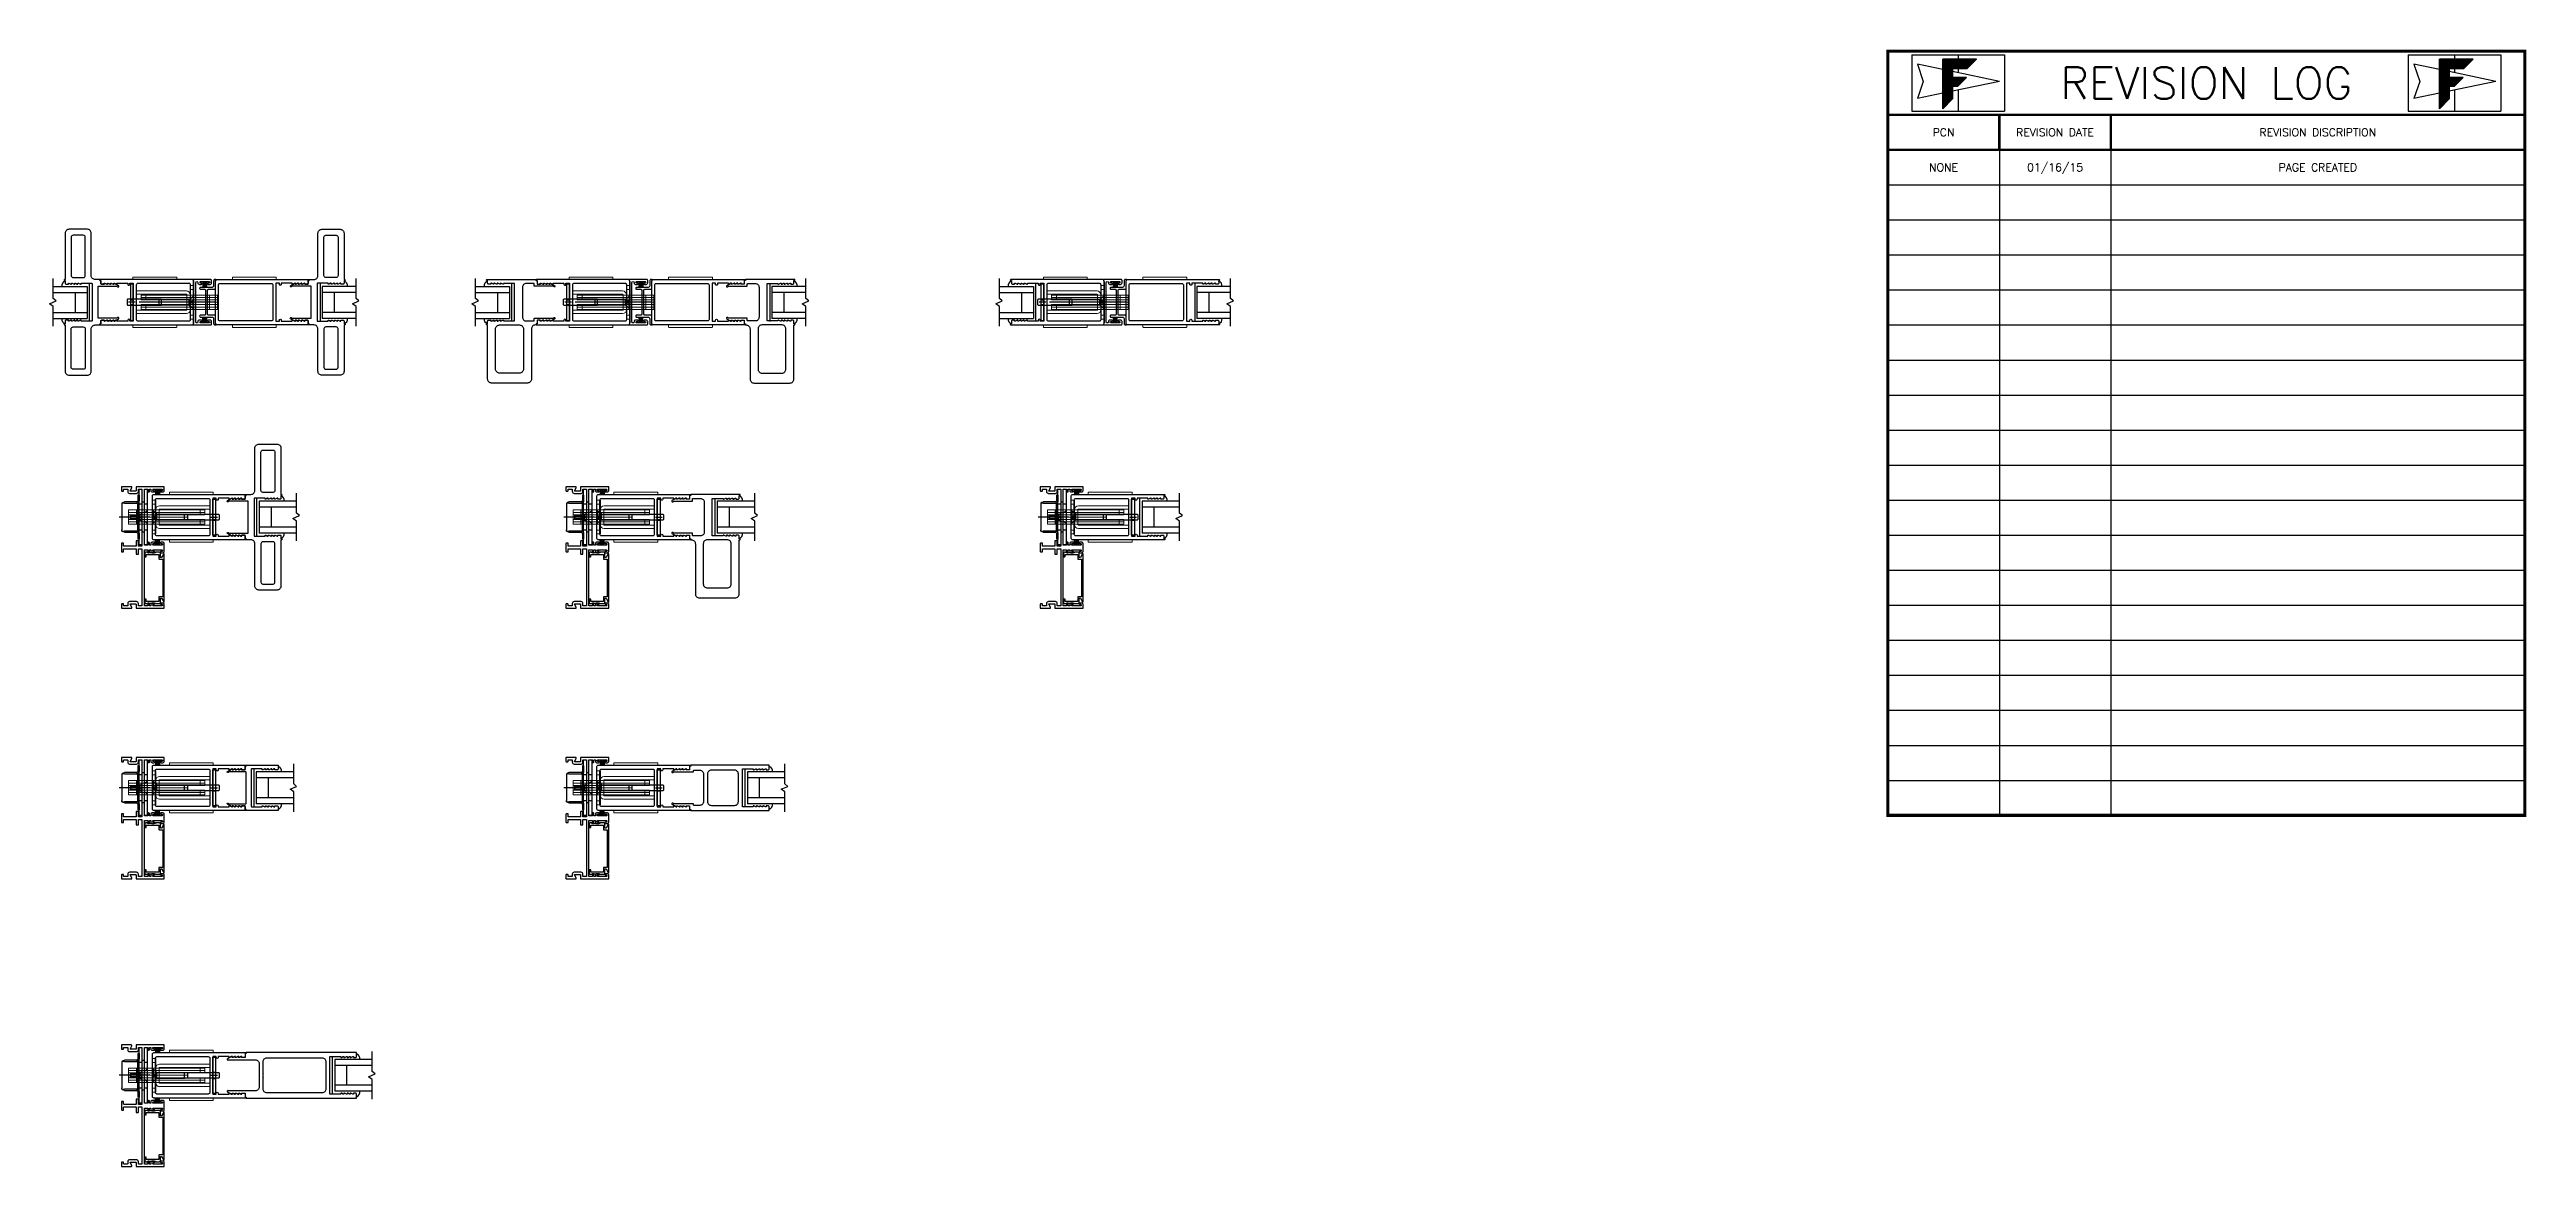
# Model space of a CAD drawing. Extents: x 1.3 to 79, y -4.8 to 30.3.
import ezdxf
from ezdxf.enums import TextEntityAlignment as Align

# ---------------------------------------------------------------- set-up
doc = ezdxf.new("R2010")
doc.units = 0
doc.header["$MEASUREMENT"] = 0
doc.layers.get('0').update_dxf_attribs({"linetype": 'CONTINUOUS'})
for name, color, linetype in [('ADAPTER', 1, 'CONTINUOUS'), ('FRAME', 1, 'CONTINUOUS'), ('GLASS-VINYL', 7, 'CONTINUOUS'), ('REVISION LOG', 7, 'CONTINUOUS'), ('STRIKE-PLATE', 7, 'CONTINUOUS')]:
    doc.layers.add(name, color=color, linetype=linetype)
doc.styles.get("Standard").update_dxf_attribs({"font": 'simplex.shx'})

msp = doc.modelspace()

# ---------------------------------------------------------------- texts
at = {"layer": 'REVISION LOG'}
for s, height, p in [('REVISION LOG', 1, (68.973, 29.203)), ('PCN', 0.25, (60.723, 27.653)), ('REVISION DATE', 0.25, (64.223, 27.653)), ('REVISION DISCRIPTION', 0.25, (72.473, 27.653)), ('NONE', 0.25, (60.723, 26.553)), ('01/16/15', 0.25, (64.223, 26.553)), ('PAGE CREATED', 0.25, (72.473, 26.553))]:
    msp.add_text(s, height=height, dxfattribs=at).set_placement(p, align=Align.MIDDLE_CENTER)

# ---------------------------------------------------------------- blocks, each defined once
blk = doc.blocks.new('*X3')
at = {"color": 0}
for p, q in [((7.233, 10.235), (7.463, 10.465)), ((7.233, 10.245), (7.452, 10.465)), ((7.233, 10.256), (7.442, 10.465)), ((7.233, 10.266), (7.431, 10.465)), ((7.233, 10.277), (7.42, 10.465)), ((7.233, 10.288), (7.41, 10.465)), ((7.233, 10.298), (7.399, 10.465)), ((7.233, 10.309), (7.389, 10.465)), ((7.233, 10.319), (7.378, 10.465)), ((7.233, 10.33), (7.367, 10.465)), ((7.233, 10.341), (7.357, 10.465)), ((7.233, 10.351), (7.346, 10.465)), ((7.233, 10.362), (7.336, 10.465)), ((7.233, 10.372), (7.325, 10.465)), ((7.233, 10.383), (7.314, 10.465)), ((7.233, 10.394), (7.304, 10.465)), ((7.233, 10.404), (7.293, 10.465)), ((7.233, 10.415), (7.283, 10.465)), ((7.233, 10.426), (7.272, 10.465)), ((7.233, 10.436), (7.261, 10.465)), ((7.233, 10.447), (7.251, 10.465)), ((7.233, 10.457), (7.24, 10.465)), ((7.355, 10.337), (7.233, 10.459)), ((7.355, 10.326), (7.233, 10.448)), ((7.355, 10.316), (7.233, 10.438)), ((7.355, 10.305), (7.233, 10.427)), ((7.355, 10.295), (7.233, 10.416)), ((7.355, 10.284), (7.233, 10.406)), ((7.355, 10.273), (7.233, 10.395)), ((7.355, 10.263), (7.233, 10.385)), ((7.355, 10.252), (7.233, 10.374)), ((7.355, 10.241), (7.233, 10.363)), ((7.44, 10.145), (7.233, 10.353)), ((7.233, 10.224), (7.355, 10.346)), ((7.435, 10.14), (7.233, 10.342)), ((7.233, 10.213), (7.355, 10.335)), ((7.43, 10.135), (7.233, 10.332)), ((7.233, 10.203), (7.355, 10.325)), ((7.424, 10.129), (7.233, 10.321)), ((7.233, 10.192), (7.355, 10.314)), ((7.416, 10.127), (7.233, 10.31)), ((7.233, 10.182), (7.355, 10.304)), ((7.405, 10.127), (7.233, 10.3)), ((7.233, 10.171), (7.355, 10.293)), ((7.395, 10.127), (7.233, 10.289)), ((7.233, 10.16), (7.355, 10.282)), ((7.384, 10.127), (7.233, 10.279)), ((7.233, 10.15), (7.355, 10.272)), ((7.373, 10.127), (7.233, 10.268)), ((7.355, 10.348), (7.238, 10.465)), ((7.365, 10.348), (7.249, 10.465)), ((7.375, 10.348), (7.259, 10.465)), ((7.386, 10.348), (7.27, 10.465)), ((7.396, 10.348), (7.28, 10.465)), ((7.407, 10.348), (7.291, 10.465)), ((7.418, 10.348), (7.302, 10.465)), ((7.428, 10.348), (7.312, 10.465)), ((7.439, 10.348), (7.323, 10.465)), ((7.449, 10.348), (7.333, 10.465)), ((7.46, 10.348), (7.344, 10.465)), ((7.471, 10.348), (7.355, 10.465)), ((7.357, 10.348), (7.473, 10.465)), ((7.481, 10.348), (7.365, 10.465)), ((7.368, 10.348), (7.484, 10.465)), ((7.492, 10.348), (7.376, 10.465)), ((7.379, 10.348), (7.495, 10.465)), ((7.503, 10.348), (7.386, 10.465)), ((7.389, 10.348), (7.505, 10.465)), ((7.513, 10.348), (7.397, 10.465)), ((7.4, 10.348), (7.516, 10.465)), ((7.524, 10.348), (7.408, 10.465)), ((7.41, 10.348), (7.526, 10.465)), ((7.534, 10.348), (7.418, 10.465)), ((7.421, 10.348), (7.537, 10.465)), ((7.542, 10.351), (7.429, 10.465)), ((7.432, 10.348), (7.548, 10.465)), ((7.548, 10.356), (7.439, 10.465)), ((7.442, 10.348), (7.558, 10.465)), ((7.553, 10.362), (7.45, 10.465)), ((7.453, 10.348), (7.569, 10.465)), ((7.558, 10.367), (7.461, 10.465)), ((7.463, 10.348), (7.58, 10.465)), ((7.563, 10.372), (7.471, 10.465)), ((7.474, 10.348), (7.59, 10.465)), ((7.569, 10.378), (7.482, 10.465)), ((7.485, 10.348), (7.601, 10.465)), ((7.574, 10.383), (7.492, 10.465)), ((7.495, 10.348), (7.611, 10.465)), ((7.579, 10.388), (7.503, 10.465)), ((7.506, 10.348), (7.622, 10.465)), ((7.585, 10.394), (7.514, 10.465)), ((7.516, 10.348), (7.633, 10.465)), ((7.59, 10.399), (7.524, 10.465)), ((7.527, 10.348), (7.643, 10.465)), ((7.595, 10.404), (7.535, 10.465)), ((7.538, 10.348), (7.654, 10.465)), ((7.601, 10.409), (7.546, 10.465)), ((7.606, 10.415), (7.556, 10.465)), ((7.611, 10.42), (7.567, 10.465)), ((7.616, 10.425), (7.577, 10.465)), ((7.622, 10.431), (7.588, 10.465)), ((7.627, 10.436), (7.599, 10.465)), ((7.632, 10.441), (7.609, 10.465)), ((7.638, 10.447), (7.62, 10.465)), ((7.643, 10.452), (7.63, 10.465)), ((7.648, 10.457), (7.641, 10.465)), ((7.654, 10.462), (7.652, 10.465)), ((7.233, 10.139), (7.355, 10.261)), ((7.363, 10.127), (7.233, 10.257)), ((7.233, 10.129), (7.355, 10.25)), ((7.355, 10.125), (7.233, 10.247)), ((7.233, 10.118), (7.355, 10.24)), ((7.233, 10.012), (7.457, 10.236)), ((7.233, 10.022), (7.446, 10.236)), ((7.233, 10.033), (7.436, 10.236)), ((7.233, 10.044), (7.425, 10.236)), ((7.233, 10.054), (7.415, 10.236)), ((7.233, 10.065), (7.404, 10.236)), ((7.233, 10.076), (7.393, 10.236)), ((7.233, 10.086), (7.383, 10.236)), ((7.233, 10.097), (7.372, 10.236)), ((7.233, 10.107), (7.362, 10.236)), ((7.355, 10.114), (7.233, 10.236)), ((7.355, 10.104), (7.233, 10.226)), ((7.355, 10.093), (7.233, 10.215)), ((7.355, 10.082), (7.233, 10.204)), ((7.355, 10.072), (7.233, 10.194)), ((7.355, 10.061), (7.233, 10.183)), ((7.355, 10.051), (7.233, 10.172)), ((7.355, 10.04), (7.233, 10.162)), ((7.355, 10.029), (7.233, 10.151)), ((7.355, 10.019), (7.233, 10.141)), ((7.355, 10.008), (7.233, 10.13)), ((7.233, 10.001), (7.355, 10.123)), ((7.355, 9.998), (7.233, 10.119)), ((7.233, 9.991), (7.355, 10.113)), ((7.355, 9.987), (7.233, 10.109)), ((7.233, 9.98), (7.355, 10.102)), ((7.355, 9.976), (7.233, 10.098)), ((7.233, 9.969), (7.355, 10.091)), ((7.355, 9.966), (7.233, 10.088)), ((7.233, 9.959), (7.355, 10.081)), ((7.35, 9.96), (7.233, 10.077)), ((7.233, 9.948), (7.355, 10.07)), ((7.345, 9.955), (7.233, 10.066)), ((7.233, 9.938), (7.355, 10.06)), ((7.339, 9.949), (7.233, 10.056)), ((7.233, 9.927), (7.355, 10.049)), ((7.334, 9.944), (7.233, 10.045)), ((7.233, 9.916), (7.355, 10.038)), ((7.329, 9.939), (7.233, 10.035)), ((7.233, 9.906), (7.355, 10.028)), ((7.324, 9.933), (7.233, 10.024)), ((7.233, 9.895), (7.355, 10.017)), ((7.318, 9.928), (7.233, 10.013)), ((7.233, 9.885), (7.355, 10.007)), ((7.313, 9.923), (7.233, 10.003)), ((7.233, 9.874), (7.355, 9.996)), ((7.308, 9.917), (7.233, 9.992)), ((7.233, 9.863), (7.355, 9.985)), ((7.302, 9.912), (7.233, 9.982)), ((7.233, 9.853), (7.355, 9.975)), ((7.297, 9.907), (7.233, 9.971)), ((7.292, 9.902), (7.233, 9.96)), ((7.359, 10.127), (7.468, 10.236)), ((7.446, 10.151), (7.36, 10.236)), ((7.37, 10.127), (7.478, 10.236)), ((7.451, 10.156), (7.371, 10.236)), ((7.38, 10.127), (7.489, 10.236)), ((7.456, 10.161), (7.382, 10.236)), ((7.391, 10.127), (7.5, 10.236)), ((7.462, 10.167), (7.392, 10.236)), ((7.402, 10.127), (7.51, 10.236)), ((7.467, 10.172), (7.403, 10.236)), ((7.412, 10.127), (7.521, 10.236)), ((7.472, 10.177), (7.413, 10.236)), ((7.477, 10.182), (7.424, 10.236)), ((7.483, 10.188), (7.435, 10.236)), ((7.488, 10.193), (7.445, 10.236)), ((7.493, 10.198), (7.456, 10.236)), ((7.499, 10.204), (7.466, 10.236)), ((7.504, 10.209), (7.477, 10.236)), ((7.509, 10.214), (7.488, 10.236)), ((7.515, 10.22), (7.498, 10.236)), ((7.52, 10.225), (7.509, 10.236)), ((7.525, 10.23), (7.519, 10.236)), ((7.531, 10.236), (7.53, 10.236)), ((7.286, 9.896), (7.233, 9.95)), ((7.281, 9.891), (7.233, 9.939)), ((7.276, 9.886), (7.233, 9.929)), ((7.271, 9.88), (7.233, 9.918)), ((7.265, 9.875), (7.233, 9.907)), ((7.26, 9.87), (7.233, 9.897)), ((7.255, 9.864), (7.233, 9.886)), ((7.249, 9.859), (7.233, 9.876)), ((7.244, 9.854), (7.233, 9.865)), ((7.239, 9.849), (7.233, 9.854)), ((7.233, 9.843), (7.233, 9.844))]:
    blk.add_line(p, q, dxfattribs=at)
blk = doc.blocks.new('3716 WINGED HP ADAPTER')
at = {"layer": 'ADAPTER'}
blk.add_lwpolyline([(2.14, 0.713), (2.14, 2.166, 0.414214), (2.015, 2.291), (1.446, 2.291, 0.414214), (1.321, 2.166), (1.321, 0.838, -0.414214), (1.196, 0.713), (1.051, 0.713), (1.051, 0.681), (1.015, 0.681), (1.015, 0.575, -0.414214), (1.005, 0.565), (0.905, 0.565), (0.905, 0.59), (0.89, 0.59), (0.835, 0.565), (0.805, 0.565), (0.805, 0.59), (0.79, 0.59), (0.735, 0.565), (0.705, 0.565), (0.705, 0.59), (0.69, 0.59), (0.635, 0.565), (0.605, 0.565), (0.605, 0.59), (0.59, 0.59), (0.463, 0.517, 1), (0.483, 0.482), (0.517, 0.502, -0.131652), (0.522, 0.503), (1.099, 0.503, -0.414214), (1.109, 0.493), (1.109, -0.493, -0.414214), (1.099, -0.503), (0.522, -0.503, -0.131652), (0.517, -0.502), (0.483, -0.482, 1), (0.463, -0.517), (0.59, -0.59), (0.605, -0.59), (0.605, -0.565), (0.635, -0.565), (0.69, -0.59), (0.705, -0.59), (0.705, -0.565), (0.735, -0.565), (0.79, -0.59), (0.805, -0.59), (0.805, -0.565), (0.835, -0.565), (0.89, -0.59), (0.905, -0.59), (0.905, -0.565), (1.005, -0.565, -0.414214), (1.015, -0.575), (1.015, -0.681), (1.051, -0.681), (1.051, -0.713), (1.196, -0.713, -0.414214), (1.321, -0.838), (1.321, -2.166, 0.414214), (1.446, -2.291), (2.015, -2.291, 0.414214), (2.14, -2.166), (2.14, -0.713), (2.16, -0.713, 0.999996), (2.16, -0.681), (2.14, -0.681), (2.14, -0.596, 0.414214), (2.109, -0.565), (2.04, -0.565), (2.04, -0.595), (2.02, -0.595), (1.96, -0.565), (1.94, -0.565), (1.94, -0.595), (1.92, -0.595), (1.86, -0.565), (1.84, -0.565), (1.84, -0.595), (1.82, -0.595), (1.76, -0.565), (1.74, -0.565), (1.74, -0.595), (1.72, -0.595), (1.66, -0.565), (1.64, -0.565), (1.64, -0.595), (1.307, -0.595, -0.414214), (1.297, -0.585), (1.297, 0.585, -0.414214), (1.307, 0.595), (1.64, 0.595), (1.64, 0.565), (1.66, 0.565), (1.72, 0.595), (1.74, 0.595), (1.74, 0.565), (1.76, 0.565), (1.82, 0.595), (1.84, 0.595), (1.84, 0.565), (1.86, 0.565), (1.92, 0.595), (1.94, 0.595), (1.94, 0.565), (1.96, 0.565), (2.02, 0.595), (2.04, 0.595), (2.04, 0.565), (2.109, 0.565, 0.414214), (2.14, 0.596), (2.14, 0.681), (2.16, 0.681, 0.999996), (2.16, 0.713)], format="xyb", dxfattribs=at)
for points in [[(1.508, 0.838), (1.508, 2.041, -0.414214), (1.571, 2.104), (1.89, 2.104, -0.414214), (1.952, 2.041), (1.952, 0.838, -0.414214), (1.89, 0.776), (1.571, 0.776, -0.414214)], [(1.508, -0.838), (1.508, -2.041, 0.414214), (1.571, -2.104), (1.89, -2.104, 0.414214), (1.952, -2.041), (1.952, -0.838, 0.414214), (1.89, -0.776), (1.571, -0.776, 0.414214)]]:
    blk.add_lwpolyline(points, format="xyb", close=True, dxfattribs=at)
blk = doc.blocks.new('Archetype-Narrow-Latch_Meeting-Stiles')
at = {"color": 7, "linetype": 'Continuous', "lineweight": 15}
for p, q in [((-2.251, 0.778), (-2.251, 0.723)), ((-2.241, 0.788), (-2.126, 0.788)), ((-2.126, 0.788), (-1.001, 0.788)), ((-1.001, 0.788), (-0.886, 0.788)), ((-0.876, 0.778), (-0.876, 0.723)), ((0.876, 0.778), (0.876, 0.723)), ((1.001, 0.788), (0.886, 0.788)), ((2.126, 0.788), (1.001, 0.788)), ((2.241, 0.788), (2.126, 0.788)), ((2.251, 0.778), (2.251, 0.723)), ((-2.144, 0.25), (-2.144, 0.355)), ((-2.144, 0.355), (-0.567, 0.355)), ((-0.567, 0.25), (-2.144, 0.25)), ((-2.13, 0.25), (-1.73, 0.25)), ((-1.992, 0.225), (-1.992, 0.075)), ((0.408, 0.225), (-1.992, 0.225)), ((-1.992, 0.15), (0.408, 0.15)), ((-1.992, 0.075), (0.408, 0.075)), ((-1.842, 0.225), (-1.842, 0.075)), ((-0.554, -0.237), (-0.554, 0.236)), ((-0.344, 0.53), (-0.449, 0.53)), ((-0.449, 0.53), (-0.449, 0.405)), ((-0.449, 0.405), (-0.344, 0.405)), ((-0.449, -0.405), (-0.449, 0.405)), ((-0.344, 0.405), (-0.344, 0.53)), ((-0.344, -0.405), (-0.344, 0.405)), ((0.159, -0.225), (0.159, 0.225)), ((0.408, 0.225), (0.408, -0.225)), ((-2.251, -0.778), (-2.251, -0.723)), ((-2.144, -0.25), (-0.567, -0.25)), ((-2.144, -0.25), (-2.144, -0.355)), ((-0.567, -0.355), (-2.144, -0.355)), ((-2.13, -0.25), (-1.73, -0.25)), ((-1.992, -0.075), (-1.992, -0.225)), ((0.408, -0.075), (-1.992, -0.075)), ((0.408, -0.15), (-1.992, -0.15)), ((-1.992, -0.225), (0.408, -0.225)), ((-1.842, -0.075), (-1.842, -0.225)), ((-1.44, 0), (0.408, 0)), ((-0.876, -0.778), (-0.876, -0.723)), ((-0.344, -0.405), (-0.449, -0.405)), ((-0.449, -0.405), (-0.449, -0.53)), ((-0.449, -0.53), (-0.344, -0.53)), ((-0.344, -0.53), (-0.344, -0.405)), ((0.876, -0.778), (0.876, -0.723)), ((2.251, -0.778), (2.251, -0.723)), ((-2.241, -0.788), (-2.126, -0.788)), ((-2.126, -0.788), (-1.001, -0.788)), ((-1.001, -0.788), (-0.886, -0.788)), ((1.001, -0.788), (0.886, -0.788)), ((2.126, -0.788), (1.001, -0.788)), ((2.241, -0.788), (2.126, -0.788))]:
    blk.add_line(p, q, dxfattribs=at)
at = {"ltscale": 0.3}
blk.add_line((-2.178, 0), (-2.388, 0), dxfattribs=at)
at = {"ltscale": 0.5}
for p, q in [((-2.238, 0.095), (-2.328, 0.095)), ((-2.313, 0.08), (-2.328, 0.095)), ((-2.313, 0.08), (-2.253, 0.08)), ((-2.253, 0.08), (-2.238, 0.095)), ((-0.436, 0.125), (-0.344, 0.205)), ((-2.328, -0.095), (-2.313, -0.08)), ((-2.238, -0.095), (-2.328, -0.095)), ((-2.253, -0.08), (-2.313, -0.08)), ((-2.238, -0.095), (-2.253, -0.08)), ((-0.344, -0.206), (-0.436, -0.125))]:
    blk.add_line(p, q, dxfattribs=at)
for p, q in [((-1.44, 0.075), (-1.44, -0.075)), ((-0.483, 0.089), (-1.352, 0.089)), ((-0.483, 0.089), (-0.361, 0.192)), ((-0.483, -0.089), (-0.483, 0.089)), ((-0.414, -0.03), (-0.414, 0.03)), ((-0.361, 0.03), (-0.414, 0.03)), ((-0.361, 0.192), (-0.361, 0.03)), ((0.344, 0), (-0.344, 0)), ((-0.089, 0), (-2.055, 0)), ((-0.483, -0.089), (-1.352, -0.089)), ((-0.483, -0.089), (-0.361, -0.193)), ((-0.361, -0.03), (-0.414, -0.03)), ((-0.361, -0.193), (-0.361, -0.03))]:
    blk.add_line(p, q)
at = {"color": 7}
for p, q in [((-0.058, 0.624), (-0.058, 0.468)), ((-0.028, 0.624), (-0.028, 0.468)), ((0.002, 0.624), (0.002, 0.468)), ((0.032, 0.624), (0.032, 0.468)), ((0.062, 0.624), (0.062, 0.468)), ((-0.054, -0.624), (-0.054, -0.468)), ((-0.024, -0.624), (-0.024, -0.468)), ((0.006, -0.624), (0.006, -0.468)), ((0.036, -0.624), (0.036, -0.468)), ((0.066, -0.624), (0.066, -0.468))]:
    blk.add_line(p, q, dxfattribs=at)
at = {"color": 5}
for points in [[(-2.953, -0.565), (-2.973, -0.565), (-3.033, -0.595), (-3.053, -0.595), (-3.053, -0.565), (-3.073, -0.565), (-3.133, -0.595), (-3.153, -0.595), (-3.153, -0.565), (-3.222, -0.565, 0.414214), (-3.253, -0.596), (-3.253, -0.681), (-3.273, -0.681, 0.999996), (-3.273, -0.713), (-3.253, -0.713), (-0.39, -0.713, 0.414214), (-0.344, -0.667), (-0.344, 0.667, 0.414214), (-0.39, 0.713), (-3.253, 0.713), (-3.273, 0.713, 0.999996), (-3.273, 0.681), (-3.253, 0.681), (-3.253, 0.596, 0.414214), (-3.222, 0.565), (-3.153, 0.565), (-3.153, 0.595), (-3.133, 0.595), (-3.073, 0.565), (-3.053, 0.565), (-3.053, 0.595), (-3.033, 0.595), (-2.973, 0.565), (-2.953, 0.565), (-2.953, 0.595), (-2.933, 0.595), (-2.873, 0.565), (-2.853, 0.565), (-2.853, 0.595), (-2.833, 0.595), (-2.773, 0.565), (-2.753, 0.565), (-2.753, 0.595), (-2.41, 0.595), (-2.41, 0.563, 1.000005), (-2.348, 0.563), (-2.348, 0.595), (-2.238, 0.595), (-2.238, -0.595), (-2.348, -0.595), (-2.348, -0.563, 0.999996), (-2.41, -0.563), (-2.41, -0.595), (-2.753, -0.595), (-2.753, -0.565), (-2.773, -0.565), (-2.833, -0.595), (-2.853, -0.595), (-2.853, -0.565), (-2.873, -0.565), (-2.933, -0.595), (-2.953, -0.595)], [(-0.484, -0.588, 0.414214), (-0.438, -0.542), (-0.438, 0.542, 0.414214), (-0.484, 0.588), (-2.098, 0.588, 0.414214), (-2.144, 0.542), (-2.144, -0.542, 0.414214), (-2.098, -0.588)], [(-0.125, -0.468), (0.236, -0.468, -0.414214), (0.282, -0.514), (0.282, -0.667, 0.414214), (0.328, -0.713), (0.349, -0.713, 0.650938), (0.36, -0.688, -0.186452), (0.344, -0.646), (0.344, -0.437, 0.414214), (0.313, -0.406), (0.125, -0.406, -0.414214), (0.094, -0.375), (0.094, 0.375, -0.414214), (0.125, 0.406), (0.313, 0.406, 0.414214), (0.344, 0.437), (0.344, 0.646, -0.186452), (0.36, 0.688, 0.650938), (0.349, 0.713), (0.328, 0.713, 0.414214), (0.282, 0.667), (0.282, 0.514, -0.414214), (0.236, 0.468), (-0.125, 0.468, 1.000007), (-0.125, 0.406), (0.001, 0.406, -0.414214), (0.032, 0.375), (0.032, -0.375, -0.414214), (0.001, -0.406), (-0.125, -0.406, 1.000007)], [(2.953, -0.565), (2.973, -0.565), (3.033, -0.595), (3.053, -0.595), (3.053, -0.565), (3.073, -0.565), (3.133, -0.595), (3.153, -0.595), (3.153, -0.565), (3.222, -0.565, -0.414214), (3.253, -0.596), (3.253, -0.681), (3.273, -0.681, -0.999996), (3.273, -0.713), (3.253, -0.713), (0.39, -0.713, -0.414214), (0.344, -0.667), (0.344, 0.667, -0.414214), (0.39, 0.713), (3.253, 0.713), (3.273, 0.713, -0.999996), (3.273, 0.681), (3.253, 0.681), (3.253, 0.596, -0.414214), (3.222, 0.565), (3.153, 0.565), (3.153, 0.595), (3.133, 0.595), (3.073, 0.565), (3.053, 0.565), (3.053, 0.595), (3.033, 0.595), (2.973, 0.565), (2.953, 0.565), (2.953, 0.595), (2.933, 0.595), (2.873, 0.565), (2.853, 0.565), (2.853, 0.595), (2.833, 0.595), (2.773, 0.565), (2.753, 0.565), (2.753, 0.595), (2.41, 0.595), (2.41, 0.563, -1.000005), (2.348, 0.563), (2.348, 0.595), (2.238, 0.595), (2.238, -0.595), (2.348, -0.595), (2.348, -0.563, -0.999996), (2.41, -0.563), (2.41, -0.595), (2.753, -0.595), (2.753, -0.565), (2.773, -0.565), (2.833, -0.595), (2.853, -0.595), (2.853, -0.565), (2.873, -0.565), (2.933, -0.595), (2.953, -0.595)], [(0.484, -0.588, -0.414214), (0.438, -0.542), (0.438, 0.542, -0.414214), (0.484, 0.588), (2.098, 0.588, -0.414214), (2.144, 0.542), (2.144, -0.542, -0.414214), (2.098, -0.588)]]:
    blk.add_lwpolyline(points, format="xyb", close=True, dxfattribs=at)
for points in [[(-2.415, -0.093), (-1.352, -0.093), (-1.352, 0.093), (-2.415, 0.093), (-2.432, 0.075), (-2.432, -0.075)], [(-2.238, 0.568), (-2.328, 0.568), (-2.328, -0.568), (-2.238, -0.568)]]:
    blk.add_lwpolyline(points, close=True)
blk.add_lwpolyline([(-0.125, 0.651), (0.135, 0.651, -1), (0.135, 0.601), (0.115, 0.601, 1.000009), (0.115, 0.561), (0.174, 0.561, 0.414214), (0.22, 0.607), (0.22, 0.682, 0.414214), (0.189, 0.713), (-0.349, 0.713, 0.650938), (-0.36, 0.688, -0.186452), (-0.344, 0.646), (-0.344, 0), (-0.344, -0.646, -0.186452), (-0.36, -0.688, 0.650938), (-0.349, -0.713), (0.189, -0.713, 0.414214), (0.22, -0.682), (0.22, -0.607, 0.414214), (0.174, -0.561), (0.115, -0.561, 1.000009), (0.115, -0.601), (0.135, -0.601, -1), (0.135, -0.651), (-0.125, -0.651, -1), (-0.125, -0.601), (-0.105, -0.601, 1.000009), (-0.105, -0.561), (-0.164, -0.561, 0.414214), (-0.21, -0.607), (-0.21, -0.618, -1), (-0.276, -0.618), (-0.276, 0.618, -1), (-0.21, 0.618), (-0.21, 0.607, 0.414214), (-0.164, 0.561), (-0.105, 0.561, 1.000009), (-0.105, 0.601), (-0.125, 0.601, -1), (-0.125, 0.651)], format="xyb", dxfattribs=at)
at = {"color": 7, "linetype": 'Continuous', "lineweight": 15}
for centre, radius, start, end in [((-2.241, 0.778), 0.01, 90, 180), ((-0.886, 0.778), 0.01, 0, 90), ((0.886, 0.778), 0.01, 90, 180), ((2.241, 0.778), 0.01, 0, 90), ((-2.241, 0.723), 0.01, 180, 270), ((-0.886, 0.723), 0.01, 270, 0), ((-0.567, 0.236), 0.118, 360, 90), ((-0.567, 0.236), 0.0135, 360, 90), ((0.886, 0.723), 0.01, 180, 270), ((2.241, 0.723), 0.01, 270, 0), ((-2.241, -0.723), 0.01, 90, 180), ((-0.886, -0.723), 0.01, 360, 90), ((-0.567, -0.237), 0.119, 270, 360), ((-0.567, -0.237), 0.0135, 270, 360), ((0.886, -0.723), 0.01, 90, 180), ((2.241, -0.723), 0.01, 0, 90), ((-2.241, -0.778), 0.01, 180, 270), ((-0.886, -0.778), 0.01, 270, 360), ((0.886, -0.778), 0.01, 180, 270), ((2.241, -0.778), 0.01, 270, 0)]:
    blk.add_arc(centre, radius, start, end, dxfattribs=at)
blk = doc.blocks.new('3715 WLA')
at = {"layer": 'FRAME'}
for points in [[(2.408, 0.681, 0.414214), (2.398, 0.671), (2.398, 0.596, -0.414214), (2.367, 0.565), (2.308, 0.565, -0.414214), (2.298, 0.575), (2.298, 0.595), (2.278, 0.595), (2.218, 0.565), (2.198, 0.565), (2.198, 0.595), (2.178, 0.595), (2.118, 0.565), (2.098, 0.565), (2.098, 0.595), (2.078, 0.595), (2.018, 0.565), (1.998, 0.565), (1.998, 0.595), (1.978, 0.595), (1.918, 0.565), (1.908, 0.565, -0.414214), (1.898, 0.575), (1.898, 0.578, 0.414214), (1.888, 0.588), (1.555, 0.588), (1.555, -0.588), (1.888, -0.588, 0.414214), (1.898, -0.578), (1.898, -0.575, -0.414214), (1.908, -0.565), (1.918, -0.565), (1.978, -0.595), (1.998, -0.595), (1.998, -0.565), (2.018, -0.565), (2.078, -0.595), (2.098, -0.595), (2.098, -0.565), (2.118, -0.565), (2.178, -0.595), (2.198, -0.595), (2.198, -0.565), (2.218, -0.565), (2.278, -0.595), (2.298, -0.595), (2.298, -0.575, -0.414214), (2.308, -0.565), (2.367, -0.565, -0.414214), (2.398, -0.596), (2.398, -0.671, 0.414214), (2.408, -0.681), (2.418, -0.681, -0.414214), (2.434, -0.697), (2.434, -0.697, -0.414214), (2.418, -0.713), (0.879, -0.713), (0.879, -0.681), (0.843, -0.681), (0.843, -0.565), (0.733, -0.565), (0.733, -0.59), (0.718, -0.59), (0.663, -0.565), (0.633, -0.565), (0.633, -0.59), (0.618, -0.59), (0.563, -0.565), (0.533, -0.565), (0.533, -0.59), (0.518, -0.59), (0.463, -0.565), (0.433, -0.565), (0.433, -0.59), (0.418, -0.59), (0.291, -0.517, -1), (0.311, -0.482), (0.345, -0.502, 0.131652), (0.35, -0.503), (0.927, -0.503, -0.414214), (0.937, -0.513), (0.937, -0.578, 0.414214), (0.947, -0.588), (1.185, -0.588, 0.414214), (1.305, -0.468), (1.305, 0.468, 0.414214), (1.185, 0.588), (0.947, 0.588, 0.414214), (0.937, 0.578), (0.937, 0.513, -0.414214), (0.927, 0.503), (0.35, 0.503, 0.131652), (0.345, 0.502), (0.311, 0.482, -1), (0.291, 0.517), (0.418, 0.59), (0.433, 0.59), (0.433, 0.565), (0.463, 0.565), (0.518, 0.59), (0.533, 0.59), (0.533, 0.565), (0.563, 0.565), (0.618, 0.59), (0.633, 0.59), (0.633, 0.565), (0.663, 0.565), (0.718, 0.59), (0.733, 0.59), (0.733, 0.565), (0.843, 0.565), (0.843, 0.671, -0.414214), (0.853, 0.681), (0.879, 0.681), (0.879, 0.703, -0.414214), (0.889, 0.713), (0.898, 0.713, 0.414214), (1.023, 0.838), (1.023, 2.412, -0.414214), (1.148, 2.537), (2.273, 2.537, -0.414214), (2.398, 2.412), (2.398, 0.723, 0.414214), (2.408, 0.713), (2.418, 0.713, -0.414214), (2.434, 0.697), (2.434, 0.697, -0.414214), (2.418, 0.681)], [(2.148, 0.838, -0.414214), (2.023, 0.713), (1.398, 0.713, -0.414214), (1.273, 0.838), (1.273, 2.099, -0.414214), (1.398, 2.224), (2.023, 2.224, -0.414214), (2.148, 2.099)]]:
    blk.add_lwpolyline(points, format="xyb", close=True, dxfattribs=at)
blk = doc.blocks.new('Archetype-Narrow-Latch_Lead-Stile')
at = {"color": 7, "linetype": 'Continuous', "lineweight": 15}
for p, q in [((-2.162, 0.778), (-2.162, 0.723)), ((-2.152, 0.788), (-2.037, 0.788)), ((-2.037, 0.788), (-0.912, 0.788)), ((-0.912, 0.788), (-0.797, 0.788)), ((-0.787, 0.778), (-0.787, 0.723)), ((-2.055, 0.25), (-2.055, 0.355)), ((-2.055, 0.355), (-0.478, 0.355)), ((-0.478, 0.25), (-2.055, 0.25)), ((-2.04, 0.25), (-1.641, 0.25)), ((0.497, 0.225), (-1.903, 0.225)), ((-1.903, 0.225), (-1.903, 0.075)), ((-1.903, 0.15), (0.497, 0.15)), ((-1.903, 0.075), (0.497, 0.075)), ((-1.753, 0.225), (-1.753, 0.075)), ((-0.465, -0.237), (-0.465, 0.236)), ((-0.254, 0.53), (-0.36, 0.53)), ((-0.36, 0.53), (-0.36, 0.405)), ((-0.36, 0.405), (-0.254, 0.405)), ((-0.36, -0.405), (-0.36, 0.405)), ((-0.254, 0.405), (-0.254, 0.53)), ((-0.254, -0.405), (-0.254, 0.405)), ((0.248, -0.225), (0.248, 0.225)), ((0.497, 0.225), (0.497, -0.225)), ((-2.162, -0.778), (-2.162, -0.723)), ((-2.055, -0.25), (-0.478, -0.25)), ((-2.055, -0.25), (-2.055, -0.355)), ((-0.478, -0.355), (-2.055, -0.355)), ((-2.04, -0.25), (-1.641, -0.25)), ((0.497, -0.075), (-1.903, -0.075)), ((-1.903, -0.075), (-1.903, -0.225)), ((0.497, -0.15), (-1.903, -0.15)), ((-1.903, -0.225), (0.497, -0.225)), ((-1.753, -0.075), (-1.753, -0.225)), ((-1.35, 0), (0.497, 0)), ((-0.787, -0.778), (-0.787, -0.723)), ((-0.254, -0.405), (-0.36, -0.405)), ((-0.36, -0.405), (-0.36, -0.53)), ((-0.36, -0.53), (-0.254, -0.53)), ((-0.254, -0.53), (-0.254, -0.405)), ((-2.152, -0.788), (-2.037, -0.788)), ((-2.037, -0.788), (-0.912, -0.788)), ((-0.912, -0.788), (-0.797, -0.788))]:
    blk.add_line(p, q, dxfattribs=at)
at = {"ltscale": 0.3}
blk.add_line((-2.088, 0), (-2.298, 0), dxfattribs=at)
at = {"ltscale": 0.5}
for p, q in [((-2.149, 0.095), (-2.238, 0.095)), ((-2.223, 0.08), (-2.238, 0.095)), ((-2.223, 0.08), (-2.163, 0.08)), ((-2.163, 0.08), (-2.149, 0.095)), ((-0.347, 0.125), (-0.254, 0.205)), ((-2.238, -0.095), (-2.223, -0.08)), ((-2.149, -0.095), (-2.238, -0.095)), ((-2.163, -0.08), (-2.223, -0.08)), ((-2.149, -0.095), (-2.163, -0.08)), ((-0.254, -0.206), (-0.347, -0.125))]:
    blk.add_line(p, q, dxfattribs=at)
for p, q in [((-1.35, 0.075), (-1.35, -0.075)), ((-0.394, 0.089), (-1.263, 0.089)), ((-0.394, 0.089), (-0.272, 0.192)), ((-0.394, -0.089), (-0.394, 0.089)), ((-0.325, -0.03), (-0.325, 0.03)), ((-0.272, 0.03), (-0.325, 0.03)), ((-0.272, 0.192), (-0.272, 0.03)), ((-0.394, -0.089), (-1.263, -0.089)), ((-0.394, -0.089), (-0.272, -0.193)), ((-0.272, -0.03), (-0.325, -0.03)), ((-0.272, -0.193), (-0.272, -0.03))]:
    blk.add_line(p, q)
at = {"color": 5}
for points in [[(-2.863, -0.565), (-2.883, -0.565), (-2.943, -0.595), (-2.963, -0.595), (-2.963, -0.565), (-2.983, -0.565), (-3.043, -0.595), (-3.063, -0.595), (-3.063, -0.565), (-3.132, -0.565, 0.414214), (-3.163, -0.596), (-3.163, -0.681), (-3.183, -0.681, 0.999996), (-3.183, -0.713), (-3.163, -0.713), (-0.3, -0.713, 0.414214), (-0.254, -0.667), (-0.254, 0.667, 0.414214), (-0.3, 0.713), (-3.163, 0.713), (-3.183, 0.713, 0.999996), (-3.183, 0.681), (-3.163, 0.681), (-3.163, 0.596, 0.414214), (-3.132, 0.565), (-3.063, 0.565), (-3.063, 0.595), (-3.043, 0.595), (-2.983, 0.565), (-2.963, 0.565), (-2.963, 0.595), (-2.943, 0.595), (-2.883, 0.565), (-2.863, 0.565), (-2.863, 0.595), (-2.843, 0.595), (-2.783, 0.565), (-2.763, 0.565), (-2.763, 0.595), (-2.743, 0.595), (-2.683, 0.565), (-2.663, 0.565), (-2.663, 0.595), (-2.32, 0.595), (-2.32, 0.563, 1.000005), (-2.259, 0.563), (-2.259, 0.595), (-2.149, 0.595), (-2.149, -0.595), (-2.259, -0.595), (-2.259, -0.563, 0.999996), (-2.32, -0.563), (-2.32, -0.595), (-2.663, -0.595), (-2.663, -0.565), (-2.683, -0.565), (-2.743, -0.595), (-2.763, -0.595), (-2.763, -0.565), (-2.783, -0.565), (-2.843, -0.595), (-2.863, -0.595)], [(-0.394, -0.588, 0.414214), (-0.348, -0.542), (-0.348, 0.542, 0.414214), (-0.394, 0.588), (-2.008, 0.588, 0.414214), (-2.055, 0.542), (-2.055, -0.542, 0.414214), (-2.008, -0.588)]]:
    blk.add_lwpolyline(points, format="xyb", close=True, dxfattribs=at)
for points in [[(-2.325, -0.093), (-1.263, -0.093), (-1.263, 0.093), (-2.325, 0.093), (-2.343, 0.075), (-2.343, -0.075)], [(-2.149, 0.568), (-2.238, 0.568), (-2.238, -0.568), (-2.149, -0.568)]]:
    blk.add_lwpolyline(points, close=True)
at = {"color": 7, "linetype": 'Continuous', "lineweight": 15}
for centre, radius, start, end in [((-2.152, 0.778), 0.01, 90, 180), ((-0.797, 0.778), 0.01, 0, 90), ((-2.152, 0.723), 0.01, 180, 270), ((-0.797, 0.723), 0.01, 270, 0), ((-0.478, 0.236), 0.118, 360, 90), ((-0.478, 0.236), 0.0135, 360, 90), ((-2.152, -0.723), 0.01, 90, 180), ((-0.797, -0.723), 0.01, 360, 90), ((-0.478, -0.237), 0.119, 270, 360), ((-0.478, -0.237), 0.0135, 270, 360), ((-2.152, -0.778), 0.01, 180, 270), ((-0.797, -0.778), 0.01, 270, 360)]:
    blk.add_arc(centre, radius, start, end, dxfattribs=at)
blk = doc.blocks.new('2.5IN-SE')
blk.add_lwpolyline([(3.343, 0.703, 0.414214), (3.333, 0.713), (0.879, 0.713), (0.879, 0.681), (0.843, 0.681), (0.843, 0.575, -0.414214), (0.833, 0.565), (0.733, 0.565), (0.733, 0.59), (0.718, 0.59), (0.663, 0.565), (0.633, 0.565), (0.633, 0.59), (0.618, 0.59), (0.563, 0.565), (0.533, 0.565), (0.533, 0.59), (0.518, 0.59), (0.463, 0.565), (0.433, 0.565), (0.433, 0.59), (0.418, 0.59), (0.291, 0.517, 1), (0.311, 0.482), (0.345, 0.502, -0.131652), (0.35, 0.503), (0.958, 0.503, 0.414214), (0.968, 0.513), (0.968, 0.542, -0.414214), (0.978, 0.552), (1.161, 0.552, -0.414214), (1.281, 0.432), (1.281, -0.432, -0.414214), (1.161, -0.552), (0.978, -0.552, -0.414214), (0.968, -0.542), (0.968, -0.513, 0.414214), (0.958, -0.503), (0.35, -0.503, -0.131652), (0.345, -0.502), (0.311, -0.482, 1), (0.291, -0.517), (0.418, -0.59), (0.433, -0.59), (0.433, -0.565), (0.463, -0.565), (0.518, -0.59), (0.533, -0.59), (0.533, -0.565), (0.563, -0.565), (0.618, -0.59), (0.633, -0.59), (0.633, -0.565), (0.663, -0.565), (0.718, -0.59), (0.733, -0.59), (0.733, -0.565), (0.833, -0.565, -0.414214), (0.843, -0.575), (0.843, -0.681), (0.879, -0.681), (0.879, -0.713), (3.333, -0.713, 0.414214), (3.343, -0.703), (3.343, -0.596, 0.414214), (3.312, -0.565), (3.243, -0.565), (3.243, -0.595), (3.223, -0.595), (3.163, -0.565), (3.143, -0.565), (3.143, -0.595), (3.123, -0.595), (3.063, -0.565), (3.043, -0.565), (3.043, -0.595), (3.023, -0.595), (2.963, -0.565), (2.943, -0.565), (2.943, -0.595), (2.923, -0.595), (2.863, -0.565), (2.843, -0.565), (2.843, -0.595), (2.51, -0.595, -0.414214), (2.5, -0.585), (2.5, 0.585, -0.414214), (2.51, 0.595), (2.843, 0.595), (2.843, 0.565), (2.863, 0.565), (2.923, 0.595), (2.943, 0.595), (2.943, 0.565), (2.963, 0.565), (3.023, 0.595), (3.043, 0.595), (3.043, 0.565), (3.063, 0.565), (3.123, 0.595), (3.143, 0.595), (3.143, 0.565), (3.163, 0.565), (3.223, 0.595), (3.243, 0.595), (3.243, 0.565), (3.312, 0.565, 0.414214), (3.343, 0.596), (3.343, 0.702)], format="xyb")
blk.add_lwpolyline([(2.255, -0.552, 0.414214), (2.375, -0.432), (2.375, 0.432, 0.414214), (2.255, 0.552), (1.526, 0.552, 0.414214), (1.406, 0.432), (1.406, -0.432, 0.414214), (1.526, -0.552)], format="xyb", close=True)
blk = doc.blocks.new('1IN-SE')
blk.add_lwpolyline([(0.35, 0.503, 0.131652), (0.345, 0.502), (0.311, 0.482, -1), (0.291, 0.517), (0.418, 0.59), (0.433, 0.59), (0.433, 0.565), (0.463, 0.565), (0.518, 0.59), (0.533, 0.59), (0.533, 0.565), (0.563, 0.565), (0.618, 0.59), (0.633, 0.59), (0.633, 0.565), (0.663, 0.565), (0.718, 0.59), (0.733, 0.59), (0.733, 0.565), (0.833, 0.565, 0.414214), (0.843, 0.575), (0.843, 0.681), (0.879, 0.681), (0.879, 0.713), (1.869, 0.713, -0.414214), (1.879, 0.703), (1.879, 0.596, -0.414214), (1.848, 0.565), (1.779, 0.565), (1.779, 0.595), (1.759, 0.595), (1.699, 0.565), (1.679, 0.565), (1.679, 0.595), (1.659, 0.595), (1.599, 0.565), (1.579, 0.565), (1.579, 0.595), (1.559, 0.595), (1.499, 0.565), (1.479, 0.565), (1.479, 0.595), (1.459, 0.595), (1.399, 0.565), (1.379, 0.565), (1.379, 0.595), (1.046, 0.595, 0.414214), (1.036, 0.585), (1.036, -0.585, 0.414214), (1.046, -0.595), (1.379, -0.595), (1.379, -0.565), (1.399, -0.565), (1.459, -0.595), (1.479, -0.595), (1.479, -0.565), (1.499, -0.565), (1.559, -0.595), (1.579, -0.595), (1.579, -0.565), (1.599, -0.565), (1.659, -0.595), (1.679, -0.595), (1.679, -0.565), (1.699, -0.565), (1.759, -0.595), (1.779, -0.595), (1.779, -0.565), (1.848, -0.565, -0.414214), (1.879, -0.596), (1.879, -0.703, -0.414214), (1.869, -0.713), (0.879, -0.713), (0.879, -0.681), (0.843, -0.681), (0.843, -0.575, 0.414214), (0.833, -0.565), (0.733, -0.565), (0.733, -0.59), (0.718, -0.59), (0.663, -0.565), (0.633, -0.565), (0.633, -0.59), (0.618, -0.59), (0.563, -0.565), (0.533, -0.565), (0.533, -0.59), (0.518, -0.59), (0.463, -0.565), (0.433, -0.565), (0.433, -0.59), (0.418, -0.59), (0.291, -0.517, -1), (0.311, -0.482), (0.345, -0.502, 0.131652), (0.35, -0.503), (0.849, -0.503, 0.414214), (0.879, -0.473), (0.879, 0.473, 0.414214), (0.849, 0.503)], format="xyb", close=True)
blk = doc.blocks.new('3.5IN-SE')
for points in [[(4.223, 0.595), (4.243, 0.595), (4.243, 0.565), (4.313, 0.565, 0.414214), (4.343, 0.595), (4.343, 0.713), (0.877, 0.713), (0.877, 0.681), (0.843, 0.681), (0.843, 0.565), (0.733, 0.565), (0.733, 0.59), (0.718, 0.59), (0.648, 0.565), (0.633, 0.565), (0.633, 0.59), (0.618, 0.59), (0.548, 0.565), (0.533, 0.565), (0.533, 0.59), (0.518, 0.59), (0.448, 0.565), (0.433, 0.565), (0.433, 0.59), (0.418, 0.59), (0.291, 0.517, 1.328351), (0.319, 0.49), (1.161, 0.49, -0.414214), (1.281, 0.37), (1.281, -0.37, -0.414214), (1.161, -0.49), (0.319, -0.49, 1.328351), (0.291, -0.517), (0.418, -0.59), (0.433, -0.59), (0.433, -0.565), (0.448, -0.565), (0.518, -0.59), (0.533, -0.59), (0.533, -0.565), (0.548, -0.565), (0.618, -0.59), (0.633, -0.59), (0.633, -0.565), (0.648, -0.565), (0.718, -0.59), (0.733, -0.59), (0.733, -0.565), (0.843, -0.565), (0.843, -0.681), (0.877, -0.681), (0.877, -0.713), (4.343, -0.713), (4.343, -0.595, 0.414214), (4.313, -0.565), (4.243, -0.565), (4.243, -0.595), (4.223, -0.595), (4.163, -0.565), (4.143, -0.565), (4.143, -0.595), (4.123, -0.595), (4.063, -0.565), (4.043, -0.565), (4.043, -0.595), (4.023, -0.595), (3.963, -0.565), (3.943, -0.565), (3.943, -0.595), (3.923, -0.595), (3.863, -0.565), (3.843, -0.565), (3.843, -0.595), (3.5, -0.595), (3.5, 0.595), (3.843, 0.595), (3.843, 0.565), (3.863, 0.565), (3.923, 0.595), (3.943, 0.595), (3.943, 0.565), (3.963, 0.565), (4.023, 0.595), (4.043, 0.595), (4.043, 0.565), (4.063, 0.565), (4.123, 0.595), (4.143, 0.595), (4.143, 0.565), (4.163, 0.565)], [(1.526, -0.552, -0.414214), (1.406, -0.432), (1.406, -0.06, 1), (1.406, -0.04), (1.406, 0.04, 1), (1.406, 0.06), (1.406, 0.432, -0.414214), (1.526, 0.552), (3.255, 0.552, -0.414214), (3.375, 0.432), (3.375, -0.432, -0.414214), (3.255, -0.552)]]:
    blk.add_lwpolyline(points, format="xyb", close=True)
blk = doc.blocks.new('3712-2 TRACK JAMB')
blk.add_lwpolyline([(-0.1825, -1.823), (-0.1825, -0.085, -0.4142136), (-0.1725, -0.075), (-0.0825, -0.075, -0.4142136), (-0.0725, -0.085), (-0.0725, -0.1405, 0.4142136), (-0.048, -0.165), (-0.0475, -0.165, 0.4142136), (-0.0225, -0.14), (-0.0225, -0.085, -0.4142136), (-0.0125, -0.075), (0.0125, -0.075, -0.4142136), (0.0225, -0.085), (0.0225, -0.125, 0.4142136), (0.0625, -0.165), (0.123, -0.165, 0.4142136), (0.1425, -0.1455), (0.1425, -0.145, 0.4142136), (0.1225, -0.125), (0.102, -0.125, -0.4142136), (0.0775, -0.1005), (0.0775, -0.0995, -0.4142136), (0.102, -0.075), (0.363, -0.075, -0.4142136), (0.3875, -0.0995), (0.3875, -0.1005, -0.4142136), (0.363, -0.125), (0.3425, -0.125, 0.4142136), (0.3225, -0.145, 0.4142136), (0.3425, -0.165), (0.4025, -0.165, 0.4142136), (0.4425, -0.125), (0.4425, -0.01, 0.4142136), (0.4325, 0), (-0.4325, 0, 0.4142136), (-0.4425, -0.01), (-0.4425, -0.125, -0.4142136), (-0.4525, -0.135), (-0.6305, -0.135), (-0.579, -0.0227, 0.5466243), (-0.5935, 0), (-0.8905, 0, 0.4142136), (-0.9005, -0.01), (-0.9005, -0.125, 0.4142136), (-0.8905, -0.135), (-0.8425, -0.135, 0.4142136), (-0.8325, -0.125), (-0.8325, -0.085, -0.4142136), (-0.8225, -0.075), (-0.7155, -0.075, -0.4142136), (-0.7055, -0.085), (-0.7055, -0.15, 0.4142136), (-0.6455, -0.21), (-0.4275, -0.21, 0.4142136), (-0.3675, -0.15), (-0.3675, -0.085, -0.4142136), (-0.3575, -0.075), (-0.2675, -0.075, -0.4142136), (-0.2575, -0.085), (-0.2575, -1.8605, -0.4142136), (-0.2675, -1.8705), (-0.3575, -1.8705, -0.4142136), (-0.3675, -1.8605), (-0.3675, -1.708, 0.4142136), (-0.3775, -1.698), (-0.4325, -1.698, 0.4142136), (-0.4425, -1.708), (-0.4425, -1.8605, -0.4142136), (-0.4525, -1.8705), (-0.7678, -1.8705), (-0.8225, -1.8705, -0.4142136), (-0.8325, -1.8605), (-0.8325, -1.783, 0.4142136), (-0.8425, -1.773), (-0.8905, -1.773, 0.4142136), (-0.9005, -1.783), (-0.9005, -2.033, 0.4142136), (-0.8905, -2.043), (-0.8425, -2.043, 0.4142136), (-0.8325, -2.033), (-0.8325, -1.9555, -0.4142136), (-0.8225, -1.9455), (-0.7809, -1.9455), (-0.4525, -1.9455, -0.4142136), (-0.4425, -1.9555), (-0.4425, -2.108, 0.4142136), (-0.4325, -2.118), (-0.3775, -2.118, 0.4142136), (-0.3675, -2.108), (-0.3675, -1.9555, -0.4142136), (-0.3575, -1.9455), (-0.2675, -1.9455, -0.4142136), (-0.2575, -1.9555), (-0.2575, -3.731, -0.4142136), (-0.2675, -3.741), (-0.3575, -3.741, -0.4142136), (-0.3675, -3.731), (-0.3675, -3.666, 0.4142136), (-0.4275, -3.606), (-0.6455, -3.606, 0.4142136), (-0.7055, -3.666), (-0.7055, -3.731, -0.4142136), (-0.7155, -3.741), (-0.8225, -3.741, -0.4142136), (-0.8325, -3.731), (-0.8325, -3.691, 0.4142136), (-0.8425, -3.681), (-0.8905, -3.681, 0.4142136), (-0.9005, -3.691), (-0.9005, -3.806, 0.4142136), (-0.8905, -3.816), (-0.5935, -3.816, 0.5466243), (-0.579, -3.7933), (-0.6305, -3.681), (-0.4525, -3.681, -0.4142136), (-0.4425, -3.691), (-0.4425, -3.806, 0.4142136), (-0.4325, -3.816), (0.4325, -3.816, 0.4142136), (0.4425, -3.806), (0.4425, -3.691, 0.4142136), (0.4025, -3.651), (0.3425, -3.651, 0.4142136), (0.3225, -3.671, 0.4142136), (0.3425, -3.691), (0.363, -3.691, -0.4142136), (0.3875, -3.7155), (0.3875, -3.7165, -0.4142136), (0.363, -3.741), (0.102, -3.741, -0.4142136), (0.0775, -3.7165), (0.0775, -3.7155, -0.4142136), (0.102, -3.691), (0.1225, -3.691, 0.4142136), (0.1425, -3.671), (0.1425, -3.6705, 0.4142136), (0.123, -3.651), (0.0625, -3.651, 0.4142136), (0.0225, -3.691), (0.0225, -3.731, -0.4142136), (0.0125, -3.741), (-0.0125, -3.741, -0.4142136), (-0.0225, -3.731), (-0.0225, -3.676, 0.4142136), (-0.0475, -3.651), (-0.048, -3.651, 0.4142136), (-0.0725, -3.6755), (-0.0725, -3.731, -0.4142136), (-0.0825, -3.741), (-0.1725, -3.741, -0.4142136), (-0.1825, -3.731), (-0.1825, -1.993, -0.4142136), (-0.1725, -1.983), (-0.0825, -1.983, -0.4142136), (-0.0725, -1.993), (-0.0725, -2.0485, 0.4142136), (-0.048, -2.073), (-0.0475, -2.073, 0.4142136), (-0.0225, -2.048), (-0.0225, -1.983), (0.0225, -1.983), (0.0225, -2.033, 0.4142136), (0.0625, -2.073), (0.123, -2.073, 0.4142136), (0.1425, -2.0535), (0.1425, -2.053, 0.4142136), (0.1225, -2.033), (0.102, -2.033, -0.4142136), (0.0775, -2.0085), (0.0775, -2.0075, -0.4142136), (0.102, -1.983), (0.363, -1.983, -0.4142136), (0.3875, -2.0075), (0.3875, -2.0085, -0.4142136), (0.363, -2.033), (0.3425, -2.033, 0.4142136), (0.3225, -2.053, 0.4142136), (0.3425, -2.073), (0.4025, -2.073, 0.4142136), (0.4425, -2.033), (0.4425, -1.783, 0.4142136), (0.4025, -1.743), (0.3425, -1.743, 0.4142136), (0.3225, -1.763, 0.4142136), (0.3425, -1.783), (0.363, -1.783, -0.4142136), (0.3875, -1.8075), (0.3875, -1.8085, -0.4142136), (0.363, -1.833), (0.102, -1.833, -0.4142136), (0.0775, -1.8085), (0.0775, -1.8075, -0.4142136), (0.102, -1.783), (0.1225, -1.783, 0.4142136), (0.1425, -1.763), (0.1425, -1.7625, 0.4142136), (0.123, -1.743), (0.0625, -1.743, 0.4142136), (0.0225, -1.783), (0.0225, -1.833), (-0.0225, -1.833), (-0.0225, -1.768, 0.4142136), (-0.0475, -1.743), (-0.048, -1.743, 0.4142136), (-0.0725, -1.7675), (-0.0725, -1.823, -0.4142136), (-0.0825, -1.833), (-0.1725, -1.833, -0.4142136)], format="xyb", close=True)
blk = doc.blocks.new('3710 Jamb Filler')
blk.add_lwpolyline([(-0.12, 0.774, 0.414214), (-0.15, 0.804), (-0.27, 0.804, 0.414214), (-0.28, 0.794), (-0.28, 0.789), (-0.53, 0.789), (-0.53, 0.794, 0.414214), (-0.54, 0.804), (-0.585, 0.804, 0.414214), (-0.615, 0.774), (-0.615, 0.674, 0.414214), (-0.605, 0.664), (-0.575, 0.664, 0.414214), (-0.565, 0.674), (-0.565, 0.739), (-0.17, 0.739), (-0.17, 0.601, 0.414214), (-0.16, 0.591), (-0.05, 0.591), (-0.05, -0.591), (-0.16, -0.591, 0.414214), (-0.17, -0.601), (-0.17, -0.739), (-0.565, -0.739), (-0.565, -0.674, 0.414214), (-0.575, -0.664), (-0.605, -0.664, 0.414214), (-0.615, -0.674), (-0.615, -0.774, 0.414214), (-0.585, -0.804), (-0.54, -0.804, 0.414214), (-0.53, -0.794), (-0.53, -0.789), (-0.28, -0.789), (-0.28, -0.794, 0.414214), (-0.27, -0.804), (-0.15, -0.804, 0.414214), (-0.12, -0.774), (-0.12, -0.641), (-0.084, -0.641), (-0.019, -0.754, 0.767327), (0, -0.749), (0, 0.749, 0.767327), (-0.019, 0.754), (-0.084, 0.641), (-0.12, 0.641)], format="xyb", close=True)
blk = doc.blocks.new('StrikePlateAssy(EX_HI)')
at = {"linetype": 'Continuous'}
for p, q in [((-0.705, 0.437), (-0.625, 0.437)), ((-0.705, 0.437), (-0.705, 0.397)), ((-0.705, -0.398), (-0.705, 0.397)), ((-0.625, 0.477), (-0.245, 0.477)), ((-0.245, 0.437), (-0.625, 0.437)), ((-0.205, 0.437), (-0.245, 0.437)), ((-0.165, 0.688), (-0.205, 0.688)), ((-0.205, 0.517), (-0.205, 0.688)), ((-0.205, 0.437), (-0.205, -0.438)), ((-0.165, 0.437), (-0.205, 0.437)), ((-0.165, 0.517), (-0.165, 0.688)), ((-0.165, 0.437), (-0.165, -0.438)), ((0.09, 0.203), (0, 0.124)), ((-0.705, -0.438), (-0.705, -0.398)), ((-0.625, -0.438), (-0.705, -0.438)), ((-0.625, -0.438), (-0.245, -0.438)), ((-0.245, -0.478), (-0.625, -0.478)), ((-0.245, -0.438), (-0.205, -0.438)), ((-0.165, -0.438), (-0.205, -0.438)), ((-0.205, -0.688), (-0.205, -0.518)), ((-0.165, -0.688), (-0.205, -0.688)), ((-0.165, -0.688), (-0.165, -0.518)), ((0.09, -0.203), (0, -0.124))]:
    blk.add_line(p, q, dxfattribs=at)
for p, q in [((-0.436, 0.054), (-0.45, 0.04)), ((-0.45, 0.04), (-0.222, 0.04)), ((-0.45, -0.04), (-0.45, 0.04)), ((-0.197, 0.054), (-0.436, 0.054)), ((-0.436, -0.054), (-0.436, 0.054)), ((0.013, 0), (-0.23, 0)), ((-0.222, 0.04), (-0.197, 0.054)), ((-0.222, -0.054), (-0.222, 0.054)), ((-0.197, -0.054), (-0.197, 0.054)), ((-0.147, 0.051), (-0.197, 0.051)), ((-0.075, 0.406), (-0.165, 0.406)), ((-0.165, 0.095), (-0.165, -0.095)), ((-0.165, 0.095), (-0.075, 0.095)), ((-0.138, 0.065), (-0.165, 0.065)), ((-0.147, 0.051), (-0.075, 0.113)), ((-0.147, -0.051), (-0.147, 0.051)), ((-0.138, 0.065), (-0.075, 0.12)), ((-0.075, 0.02), (-0.105, 0.02)), ((-0.105, -0.019), (-0.105, 0.02)), ((0, 0.469), (-0.075, 0.469)), ((-0.075, 0.113), (-0.075, 0.02)), ((0.173, 0), (-0.07, 0)), ((0.09, 0.406), (0, 0.406)), ((-0.044, 0), (-0.788, 0)), ((-0.45, -0.04), (-0.222, -0.04)), ((-0.436, -0.054), (-0.45, -0.04)), ((-0.197, -0.054), (-0.436, -0.054)), ((-0.222, -0.04), (-0.197, -0.054)), ((-0.147, -0.051), (-0.197, -0.051)), ((-0.138, -0.065), (-0.165, -0.065)), ((-0.165, -0.095), (-0.075, -0.095)), ((-0.075, -0.406), (-0.165, -0.406)), ((-0.147, -0.051), (-0.075, -0.112)), ((-0.138, -0.065), (-0.075, -0.12)), ((-0.075, -0.019), (-0.105, -0.019)), ((-0.075, -0.112), (-0.075, -0.019)), ((0, -0.469), (-0.075, -0.469)), ((0.09, -0.406), (0, -0.406))]:
    blk.add_line(p, q)
for points in [[(-0.165, -0.875), (-0.075, -0.875), (-0.075, 0.875), (-0.165, 0.875)], [(0, -0.875), (0.09, -0.875), (0.09, 0.875), (0, 0.875)]]:
    blk.add_lwpolyline(points, close=True)
for centre, radius, start, end in [((-0.625, 0.397), 0.08, 90, 150), ((-0.245, 0.517), 0.08, 270, 0), ((-0.245, 0.517), 0.04, 270, 0), ((-0.625, -0.398), 0.08, 210, 270), ((-0.245, -0.518), 0.08, 0, 90), ((-0.245, -0.518), 0.04, 0, 90)]:
    blk.add_arc(centre, radius, start, end, dxfattribs=at)
blk = doc.blocks.new('*U97')
at = {"layer": 'STRIKE-PLATE', "color": 7}
for p, q in [((-0.262, 3.741), (-0.262, 3.593)), ((-0.231, 3.741), (-0.231, 3.593)), ((-0.2, 3.741), (-0.2, 3.593)), ((-0.169, 3.741), (-0.169, 3.593)), ((-0.138, 3.741), (-0.138, 3.593)), ((-0.262, 1.983), (-0.262, 2.131)), ((-0.231, 1.983), (-0.231, 2.131)), ((-0.2, 1.983), (-0.2, 2.131)), ((-0.169, 1.983), (-0.169, 2.131)), ((-0.138, 1.983), (-0.138, 2.131))]:
    blk.add_line(p, q, dxfattribs=at)
at = {"layer": 'FRAME'}
for name, p in [('3712-2 TRACK JAMB', (-0.433, 3.816)), ('3710 Jamb Filler', (0.01, 0.954))]:
    blk.add_blockref(name, p, dxfattribs=at)
at = {"layer": 'STRIKE-PLATE', "xscale": -1, "rotation": 180}
blk.add_blockref('StrikePlateAssy(EX_HI)', (-0.615, 2.862), dxfattribs=at)

# ---------------------------------------------------------------- linework, layer by layer
at = {"layer": 'GLASS-VINYL'}
for p, q in [((1.368, 22.812), (2.432, 22.812)), ((1.368, 22.624), (2.432, 22.624)), ((2.057, 22.624), (2.057, 21.999)), ((2.432, 22.812), (2.432, 21.812)), ((2.497, 22.907), (2.497, 21.717)), ((9.748, 22.907), (9.748, 21.717)), ((9.813, 22.812), (9.813, 21.812)), ((10.877, 22.812), (9.813, 22.812)), ((10.877, 22.624), (9.813, 22.624)), ((10.188, 22.624), (10.188, 21.999)), ((14.632, 22.812), (15.696, 22.812)), ((14.632, 22.624), (15.696, 22.624)), ((15.321, 22.624), (15.321, 21.999)), ((15.696, 22.812), (15.696, 21.812)), ((15.761, 22.907), (15.761, 21.717)), ((23.872, 22.907), (23.872, 21.717)), ((23.937, 22.812), (23.937, 21.812)), ((25, 22.812), (23.937, 22.812)), ((25, 22.624), (23.937, 22.624)), ((24.312, 22.624), (24.312, 21.999)), ((31.08, 22.812), (32.143, 22.812)), ((31.08, 22.624), (32.143, 22.624)), ((31.768, 22.624), (31.768, 21.999)), ((32.143, 22.812), (32.143, 21.812)), ((32.208, 22.907), (32.208, 21.717)), ((37.209, 22.907), (37.209, 21.717)), ((37.274, 22.812), (37.274, 21.812)), ((38.338, 22.812), (37.274, 22.812)), ((38.338, 22.624), (37.274, 22.624)), ((37.649, 22.624), (37.649, 21.999)), ((1.368, 21.999), (2.432, 21.999)), ((1.368, 21.812), (2.432, 21.812)), ((10.877, 21.999), (9.813, 21.999)), ((10.877, 21.812), (9.813, 21.812)), ((14.632, 21.999), (15.696, 21.999)), ((14.632, 21.812), (15.696, 21.812)), ((25, 21.999), (23.937, 21.999)), ((25, 21.812), (23.937, 21.812)), ((31.08, 21.999), (32.143, 21.999)), ((31.08, 21.812), (32.143, 21.812)), ((38.338, 21.999), (37.274, 21.999)), ((38.338, 21.812), (37.274, 21.812))]:
    msp.add_line(p, q, dxfattribs=at)
at = {"layer": 'GLASS-VINYL', "color": 7}
for p, q in [((7.768, 14.982), (7.768, 16.158)), ((9.01, 16.07), (7.833, 16.07)), ((7.833, 16.07), (7.833, 15.07)), ((9.01, 15.883), (7.833, 15.883)), ((8.208, 15.883), (8.208, 15.258)), ((22.154, 14.982), (22.154, 16.158)), ((23.395, 16.07), (22.219, 16.07)), ((22.219, 16.07), (22.219, 15.07)), ((23.395, 15.883), (22.219, 15.883)), ((22.594, 15.883), (22.594, 15.258)), ((35.491, 14.982), (35.491, 16.158)), ((36.733, 16.07), (35.556, 16.07)), ((35.556, 16.07), (35.556, 15.07)), ((36.733, 15.883), (35.556, 15.883)), ((35.931, 15.883), (35.931, 15.258)), ((9.01, 15.258), (7.833, 15.258)), ((9.01, 15.07), (7.833, 15.07)), ((23.395, 15.258), (22.219, 15.258)), ((23.395, 15.07), (22.219, 15.07)), ((36.733, 15.258), (35.556, 15.258)), ((36.733, 15.07), (35.556, 15.07)), ((7.679, 6.482), (7.679, 7.658)), ((8.921, 7.57), (7.744, 7.57)), ((7.744, 7.57), (7.744, 6.57)), ((8.921, 7.383), (7.744, 7.383)), ((8.119, 7.383), (8.119, 6.758)), ((23.099, 6.482), (23.099, 7.658)), ((24.34, 7.57), (23.164, 7.57)), ((23.164, 7.57), (23.164, 6.57)), ((24.34, 7.383), (23.164, 7.383)), ((23.539, 7.383), (23.539, 6.758)), ((8.921, 6.758), (7.744, 6.758)), ((8.921, 6.57), (7.744, 6.57)), ((24.34, 6.758), (23.164, 6.758)), ((24.34, 6.57), (23.164, 6.57)), ((10.143, -2.547), (10.143, -1.371)), ((11.385, -1.459), (10.208, -1.459)), ((10.208, -1.459), (10.208, -2.459)), ((11.385, -1.646), (10.208, -1.646)), ((11.385, -2.271), (10.208, -2.271)), ((10.583, -1.646), (10.583, -2.271)), ((11.385, -2.459), (10.208, -2.459))]:
    msp.add_line(p, q, dxfattribs=at)
at = {"layer": 'GLASS-VINYL'}
for points in [[(1.368, 21.562), (1.368, 22.182), (1.254, 22.266), (1.458, 22.357), (1.368, 22.432), (1.368, 23.062)], [(10.877, 21.562), (10.877, 22.182), (10.762, 22.266), (10.966, 22.357), (10.877, 22.432), (10.877, 23.062)], [(14.632, 21.562), (14.632, 22.182), (14.518, 22.266), (14.722, 22.357), (14.632, 22.432), (14.632, 23.062)], [(25, 21.562), (25, 22.182), (24.886, 22.266), (25.09, 22.357), (25, 22.432), (25, 23.062)], [(31.08, 21.562), (31.08, 22.182), (30.965, 22.266), (31.169, 22.357), (31.08, 22.432), (31.08, 23.062)], [(38.338, 21.562), (38.338, 22.182), (38.223, 22.266), (38.427, 22.357), (38.338, 22.432), (38.338, 23.062)], [(9.01, 14.82), (9.01, 15.44), (8.896, 15.525), (9.1, 15.616), (9.01, 15.69), (9.01, 16.32)], [(23.395, 14.82), (23.395, 15.44), (23.281, 15.525), (23.485, 15.616), (23.395, 15.69), (23.395, 16.32)], [(36.733, 14.82), (36.733, 15.44), (36.618, 15.525), (36.822, 15.616), (36.733, 15.69), (36.733, 16.32)], [(8.921, 6.32), (8.921, 6.94), (8.807, 7.025), (9.011, 7.116), (8.921, 7.19), (8.921, 7.82)], [(24.34, 6.32), (24.34, 6.94), (24.226, 7.025), (24.43, 7.116), (24.34, 7.19), (24.34, 7.82)], [(11.385, -2.709), (11.385, -2.089), (11.271, -2.005), (11.475, -1.913), (11.385, -1.839), (11.385, -1.209)]]:
    msp.add_lwpolyline(points, dxfattribs=at)
for centre, start, end in [((1.79, 22.836), 107.35423, 189.24028), ((10.455, 22.836), 350.75972, 72.64577), ((15.054, 22.836), 107.35423, 189.24028), ((24.579, 22.836), 350.75972, 72.64577), ((31.501, 22.836), 107.35423, 189.24028), ((37.916, 22.836), 350.75972, 72.64577), ((1.79, 21.787), 170.75972, 252.64577), ((10.455, 21.787), 287.35423, 9.24028), ((15.054, 21.787), 170.75972, 252.64577), ((24.579, 21.787), 287.35423, 9.24028), ((31.501, 21.787), 170.75972, 252.64577), ((37.916, 21.787), 287.35423, 9.24028)]:
    msp.add_arc(centre, 0.153, start, end, dxfattribs=at)
at = {"layer": 'GLASS-VINYL', "color": 7}
for centre, start, end in [((8.475, 16.095), 350.75972, 72.64577), ((22.861, 16.095), 350.75972, 72.64577), ((36.198, 16.095), 350.75972, 72.64577), ((8.475, 15.046), 287.35423, 9.24028), ((22.861, 15.046), 287.35423, 9.24028), ((36.198, 15.046), 287.35423, 9.24028), ((8.386, 7.595), 350.75972, 72.64577), ((23.806, 7.595), 350.75972, 72.64577), ((8.386, 6.546), 287.35423, 9.24028), ((23.806, 6.546), 287.35423, 9.24028), ((10.85, -1.434), 350.75972, 72.64577), ((10.85, -2.483), 287.35423, 9.24028)]:
    msp.add_arc(centre, 0.153, start, end, dxfattribs=at)
at = {"layer": 'REVISION LOG', "color": 151}
for p, q in [((59.723, 30.088), (62.635, 30.088)), ((59.723, 30.088), (59.723, 28.318)), ((61.179, 30.088), (61.179, 29.95)), ((61.179, 29.659), (61.179, 29.526)), ((62.635, 30.088), (62.635, 28.318)), ((75.312, 30.088), (78.223, 30.088)), ((75.312, 30.088), (75.312, 28.318)), ((76.768, 30.088), (76.768, 29.95)), ((76.768, 29.659), (76.768, 29.526)), ((78.223, 30.088), (78.223, 28.318)), ((61.179, 28.98), (61.179, 28.318)), ((76.768, 28.98), (76.768, 28.318)), ((59.723, 28.318), (62.635, 28.318)), ((75.312, 28.318), (78.223, 28.318))]:
    msp.add_line(p, q, dxfattribs=at)
at = {"layer": 'REVISION LOG', "color": 1}
for p, q in [((60.701, 29.626), (59.902, 29.794)), ((59.902, 29.794), (60.082, 29.253)), ((62.476, 29.253), (61.006, 29.562)), ((76.29, 29.626), (75.491, 29.794)), ((75.491, 29.794), (75.671, 29.253)), ((78.064, 29.253), (76.595, 29.562)), ((60.082, 29.253), (59.902, 28.711)), ((60.701, 28.88), (59.902, 28.711)), ((62.476, 29.253), (61.006, 28.944)), ((75.671, 29.253), (75.491, 28.711)), ((76.29, 28.88), (75.491, 28.711)), ((78.064, 29.253), (76.595, 28.944))]:
    msp.add_line(p, q, dxfattribs=at)
at = {"layer": 'REVISION LOG'}
for p, q in [((65.973, 28.203), (65.973, 6.203)), ((62.473, 27.103), (62.473, 6.203)), ((58.973, 26.003), (78.973, 26.003)), ((58.973, 24.903), (78.973, 24.903)), ((58.973, 23.803), (78.973, 23.803)), ((58.973, 22.703), (78.973, 22.703)), ((58.973, 21.603), (78.973, 21.603)), ((58.973, 20.503), (78.973, 20.503)), ((58.973, 19.403), (78.973, 19.403)), ((58.973, 18.303), (78.973, 18.303)), ((58.973, 17.203), (78.973, 17.203)), ((58.973, 16.103), (78.973, 16.103)), ((58.973, 15.003), (78.973, 15.003)), ((58.973, 13.903), (78.973, 13.903)), ((58.973, 12.803), (78.973, 12.803)), ((58.973, 11.703), (78.973, 11.703)), ((58.973, 10.603), (78.973, 10.603)), ((58.973, 9.503), (78.973, 9.503)), ((58.973, 8.403), (78.973, 8.403)), ((58.973, 7.303), (78.973, 7.303))]:
    msp.add_line(p, q, dxfattribs=at)
at = {"layer": 'REVISION LOG', "const_width": 0.1}
msp.add_lwpolyline([(78.973, 6.203), (78.973, 30.203), (58.973, 30.203), (58.973, 6.203), (78.973, 6.203), (78.973, 6.203)], close=True, dxfattribs=at)
at = {"layer": 'REVISION LOG', "color": 151}
for points in [[(61.006, 28.7), (61.006, 29.107), (61.175, 29.107), (61.006, 29.107), (61.006, 28.7), (60.701, 28.395), (60.701, 29.95), (61.758, 29.95), (61.468, 29.659), (61.006, 29.659), (61.006, 29.379), (61.446, 29.379), (61.006, 29.379), (61.006, 29.659), (61.468, 29.659), (61.758, 29.95), (60.701, 29.95), (60.701, 28.395), (61.006, 28.7), (61.006, 29.107), (61.175, 29.107), (61.446, 29.379), (61.006, 29.379), (61.006, 29.659), (61.468, 29.659), (61.758, 29.95), (60.701, 29.95), (60.701, 28.395)], [(76.595, 28.7), (76.595, 29.107), (76.764, 29.107), (76.595, 29.107), (76.595, 28.7), (76.29, 28.395), (76.29, 29.95), (77.347, 29.95), (77.057, 29.659), (76.595, 29.659), (76.595, 29.379), (77.035, 29.379), (76.595, 29.379), (76.595, 29.659), (77.057, 29.659), (77.347, 29.95), (76.29, 29.95), (76.29, 28.395), (76.595, 28.7), (76.595, 29.107), (76.764, 29.107), (77.035, 29.379), (76.595, 29.379), (76.595, 29.659), (77.057, 29.659), (77.347, 29.95), (76.29, 29.95), (76.29, 28.395)]]:
    msp.add_lwpolyline(points, close=True, dxfattribs=at)
at = {"layer": 'REVISION LOG', "const_width": 0.08}
for points in [[(58.973, 28.203), (78.973, 28.203)], [(62.473, 28.203), (62.473, 27.103)], [(65.973, 28.203), (65.973, 27.103)], [(58.973, 27.103), (78.973, 27.103)]]:
    msp.add_lwpolyline(points, dxfattribs=at)

# ---------------------------------------------------------------- block references
at = {"rotation": 180}
for name, p in [('3716 WINGED HP ADAPTER', (3.885, 22.317)), ('3715 WLA', (17.407, 22.317))]:
    msp.add_blockref(name, p, dxfattribs=at)
at = {"xscale": -1, "rotation": 180}
for name, p in [('3716 WINGED HP ADAPTER', (8.36, 22.317)), ('3715 WLA', (22.226, 22.317)), ('3716 WINGED HP ADAPTER', (6.381, 15.57)), ('3715 WLA', (20.508, 15.57))]:
    msp.add_blockref(name, p, dxfattribs=at)
for name, p in [('Archetype-Narrow-Latch_Meeting-Stiles', (6.122, 22.317)), ('Archetype-Narrow-Latch_Meeting-Stiles', (19.816, 22.317)), ('Archetype-Narrow-Latch_Meeting-Stiles', (34.709, 22.317)), ('*U97', (4.847, 12.708)), ('*U97', (18.803, 12.708)), ('*U97', (33.695, 12.708)), ('*U97', (4.847, 4.208)), ('*U97', (18.803, 4.208)), ('*U97', (4.847, -4.821))]:
    msp.add_blockref(name, p)
at = {"xscale": -1}
for p in [(4.232, 15.57), (18.188, 15.57), (33.08, 15.57), (4.232, 7.07), (18.188, 7.07), (4.232, -1.959)]:
    msp.add_blockref('Archetype-Narrow-Latch_Lead-Stile', p, dxfattribs=at)
at = {"layer": 'FRAME'}
for name, p in [('1IN-SE', (6.553, 7.07)), ('2.5IN-SE', (20.508, 7.07)), ('3.5IN-SE', (6.553, -1.959))]:
    msp.add_blockref(name, p, dxfattribs=at)
at = {"layer": 'REVISION LOG', "color": 151, "xscale": 2.5, "yscale": 2.5, "zscale": 2.5}
for p in [(42.619, 3.788), (58.208, 3.788)]:
    msp.add_blockref('*X3', p, dxfattribs=at)

msp.set_redraw_order([(e.dxf.handle, doc.entitydb.next_handle()) for e in msp.query("TEXT MTEXT ATTDEF DIMENSION ARC_DIMENSION")])  # texts and dimensions are drawn at this point

doc.saveas('drawing.dxf')
